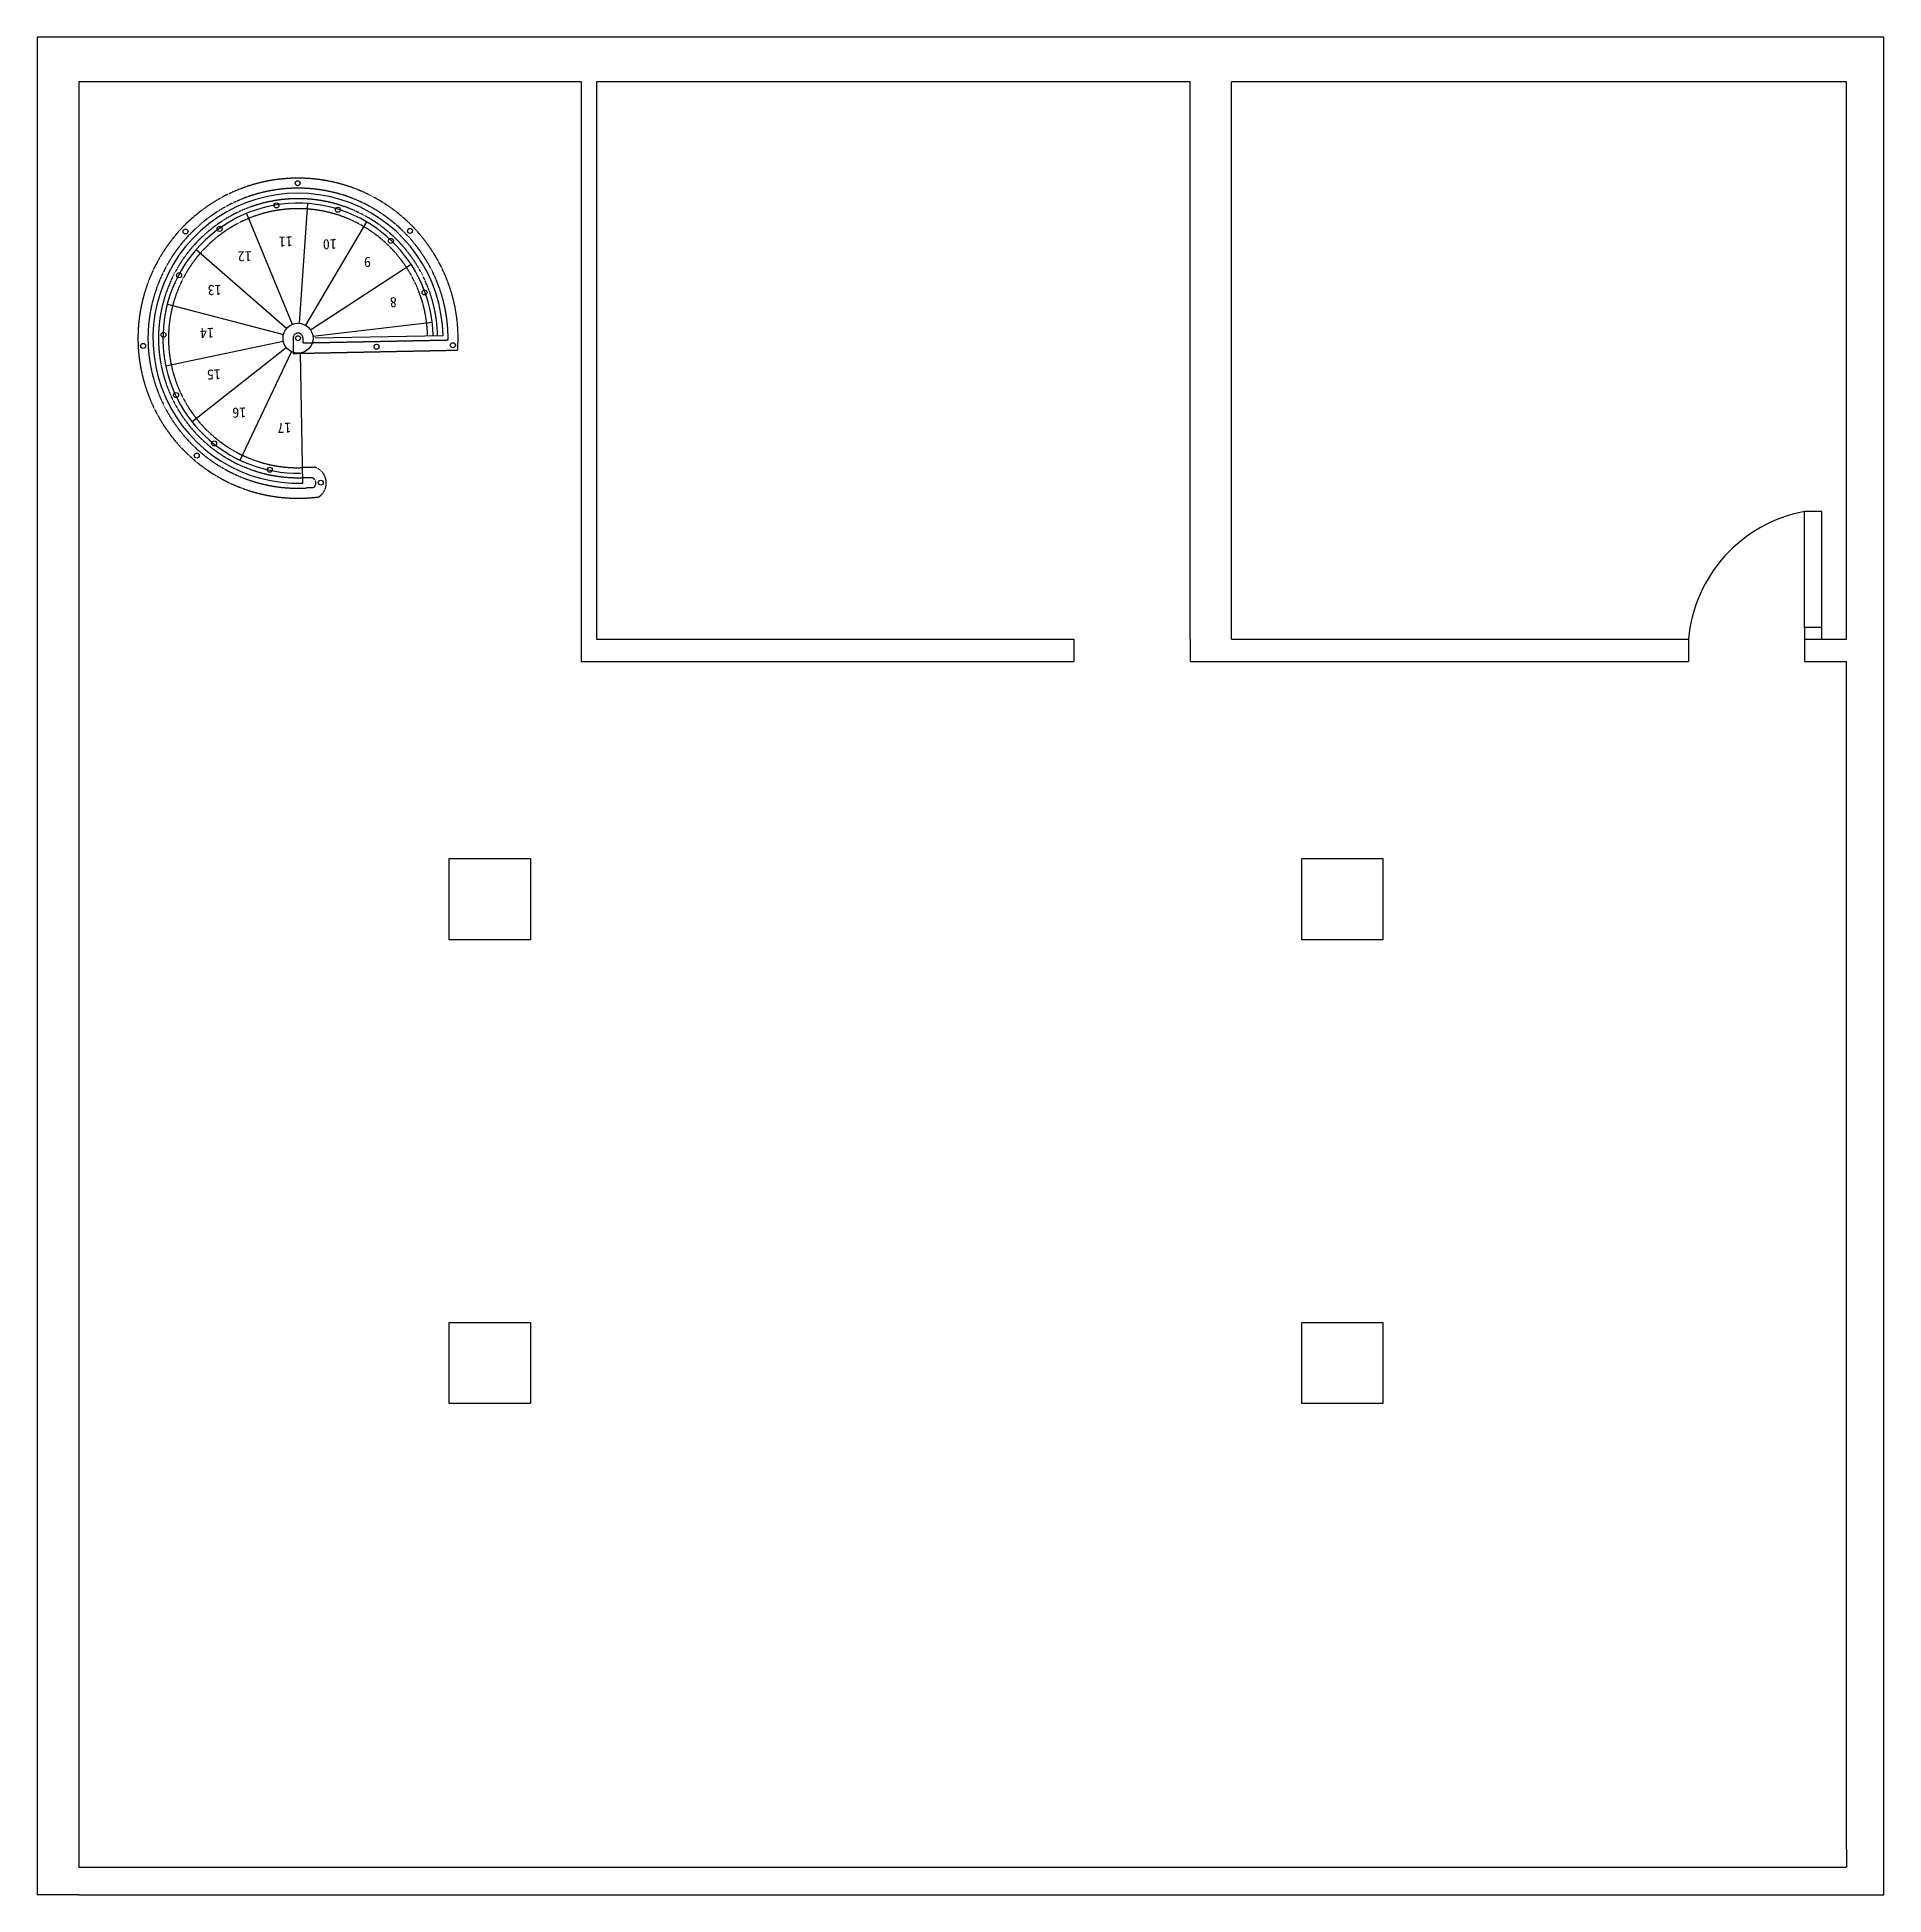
# Model space of a CAD drawing. Header units: inches. Extents: x -50197 to -1492, y -75204 to 801.
# Drawn here: x -33804 to -17883, y -62703 to -46683 of the extents above; entities that cross this region are included whole.
import ezdxf

# ---------------------------------------------------------------- set-up
doc = ezdxf.new("R2010")
doc.units = ezdxf.units.IN
doc.header["$MEASUREMENT"] = 0
doc.linetypes.add('DASHED', pattern=[0.75, 0.5, -0.25])
doc.styles.add('HZ', font='')
doc.styles.get('HZ').set_extended_font_data('SimHei')

# ---------------------------------------------------------------- blocks, each defined once
blk = doc.blocks.new('A$C77BC33A9')
for p, q in [((1104.6, 1400.3), (833.2, 865.2)), ((1340.7, 1201.4), (859.4, 843.1)), ((1463.6, 918.1), (873.1, 811.6)), ((126.9, 738.2), (724.6, 791.6)), ((224.1, 445.1), (735.3, 759.1)), ((1295.6, 340.8), (854.4, 747.5)), ((1447.4, 609.7), (871.3, 777.4)), ((441.5, 225.9), (759.5, 734.7)), ((733.9, 126.5), (792, 723.7)), ((1039.9, 167.7), (826, 728.2))]:
    blk.add_line(p, q)
at = {"linetype": 'DASHED', "ltscale": 0.5}
blk.add_lwpolyline([(101.8, 803.8, 2.414214), (804.7, 1495.8), (748.2, 1495.8, -0.571945), (741.9, 1547.9), (775.2, 1547.9, -2.544805), (49.9, 829.1), (774.4, 824), (774.3, 798.5, 1), (824.3, 798.1), (824.8, 873.7), (3.4, 879.4, 2.814956), (716.3, 1594, 0.623839), (731.9, 1445.8), (804.3, 1445.8, -2.414162), (151.8, 803.4)], format="xyb", dxfattribs=at)
blk.add_lwpolyline([(713.7, 798.9), (74.3, 803.9, 2.439119), (794.4, 1523.3), (789.3, 873.3)], format="xyb")
for centre, radius in [((704.9, 1523.3), 12.5), ((958.2, 1451.8), 12.5), ((1232.6, 1312.6), 12.5), ((1321.1, 1371.3), 12.5), ((1416.3, 1065.8), 12.5), ((26.3, 854.3), 12.5), ((407.7, 851.6), 12.5), ((799.3, 798.3), 75), ((799.3, 798.3), 12.5), ((1470.8, 763.1), 12.5), ((1574.1, 816), 12.5), ((160.9, 586.8), 12.5), ((1384.9, 467.7), 12.5), ((225.3, 277.5), 12.5), ((321.9, 324.6), 12.5), ((1176.4, 241.5), 12.5), ((1346.8, 249.8), 12.5), ((582.8, 161.6), 12.5), ((888.9, 131.8), 12.5), ((780.1, 23.5), 12.5)]:
    blk.add_circle(centre, radius)
blk.add_arc((799.3, 798.3), 675, 179.5515, 89.5515)
at = {"style": 'HZ'}
for s, p in [('17', (845.3, 1219.6)), ('16', (1068.4, 1137.2)), ('15', (1189.7, 943.3)), ('14', (1218.8, 734.8)), ('8', (300.7, 606.6)), ('13', (1175.1, 521.5)), ('9', (424.8, 402.5)), ('12', (1019.9, 356.7)), ('10', (593.2, 308.1)), ('11', (813.3, 288.7))]:
    blk.add_text(s, height=51, dxfattribs=at).set_placement(p)

msp = doc.modelspace()

# ---------------------------------------------------------------- linework, layer by layer
for p, q in [((-33804, -46683), (-33804, -62703)), ((-17883, -46683), (-33804, -46683)), ((-17883, -62703), (-17883, -46683)), ((-33444, -47068), (-33444, -62308)), ((-29115, -47068), (-33444, -47068)), ((-29115, -47068), (-29115, -52068)), ((-28981, -47068), (-28981, -51874)), ((-23864, -47068), (-28981, -47068)), ((-23864, -51874), (-23864, -47068)), ((-18204, -47068), (-23508, -47068)), ((-23508, -51874), (-23508, -47068)), ((-18204, -51874), (-18204, -47068)), ((-18568, -51774), (-18568, -50774)), ((-18418, -50774), (-18568, -50774)), ((-18418, -51774), (-18418, -50774)), ((-28981, -51874), (-24865, -51874)), ((-24865, -51874), (-24865, -52068)), ((-23864, -51874), (-23864, -52068)), ((-23508, -51874), (-19568, -51874)), ((-19568, -51874), (-19568, -52068)), ((-18418, -51774), (-18568, -51774)), ((-18568, -51774), (-18568, -51874)), ((-18568, -51874), (-18568, -52068)), ((-18568, -51874), (-18204, -51874)), ((-18418, -51874), (-18418, -51774)), ((-29115, -52068), (-24865, -52068)), ((-23864, -52068), (-19568, -52068)), ((-18568, -52068), (-18204, -52068)), ((-18204, -62308), (-18204, -52068)), ((-30251, -53766), (-29551, -53766)), ((-30251, -54466), (-30251, -53766)), ((-29551, -53766), (-29551, -54466)), ((-22901, -53766), (-22201, -53766)), ((-22901, -54466), (-22901, -53766)), ((-22201, -53766), (-22201, -54466)), ((-29551, -54466), (-30251, -54466)), ((-22201, -54466), (-22901, -54466)), ((-30251, -57766), (-29551, -57766)), ((-30251, -58466), (-30251, -57766)), ((-29551, -57766), (-29551, -58466)), ((-22901, -57766), (-22201, -57766)), ((-22901, -58466), (-22901, -57766)), ((-22201, -57766), (-22201, -58466)), ((-29551, -58466), (-30251, -58466)), ((-22201, -58466), (-22901, -58466)), ((-33444, -62308), (-33444, -62464)), ((-18204, -62308), (-18204, -62464)), ((-33444, -62464), (-18204, -62464)), ((-33444, -62703), (-33804, -62703)), ((-33444, -62703), (-18204, -62703)), ((-18204, -62703), (-17883, -62703))]:
    msp.add_line(p, q)
msp.add_arc((-18340, -51986), 1233, 100.6564, 174.7962)

# ---------------------------------------------------------------- block references
at = {"xscale": 1.725, "yscale": 1.725, "zscale": 1.725, "rotation": 181.5511669685793}
msp.add_blockref('A$C77BC33A9', (-30214, -47865), dxfattribs=at)

doc.saveas('drawing.dxf')
